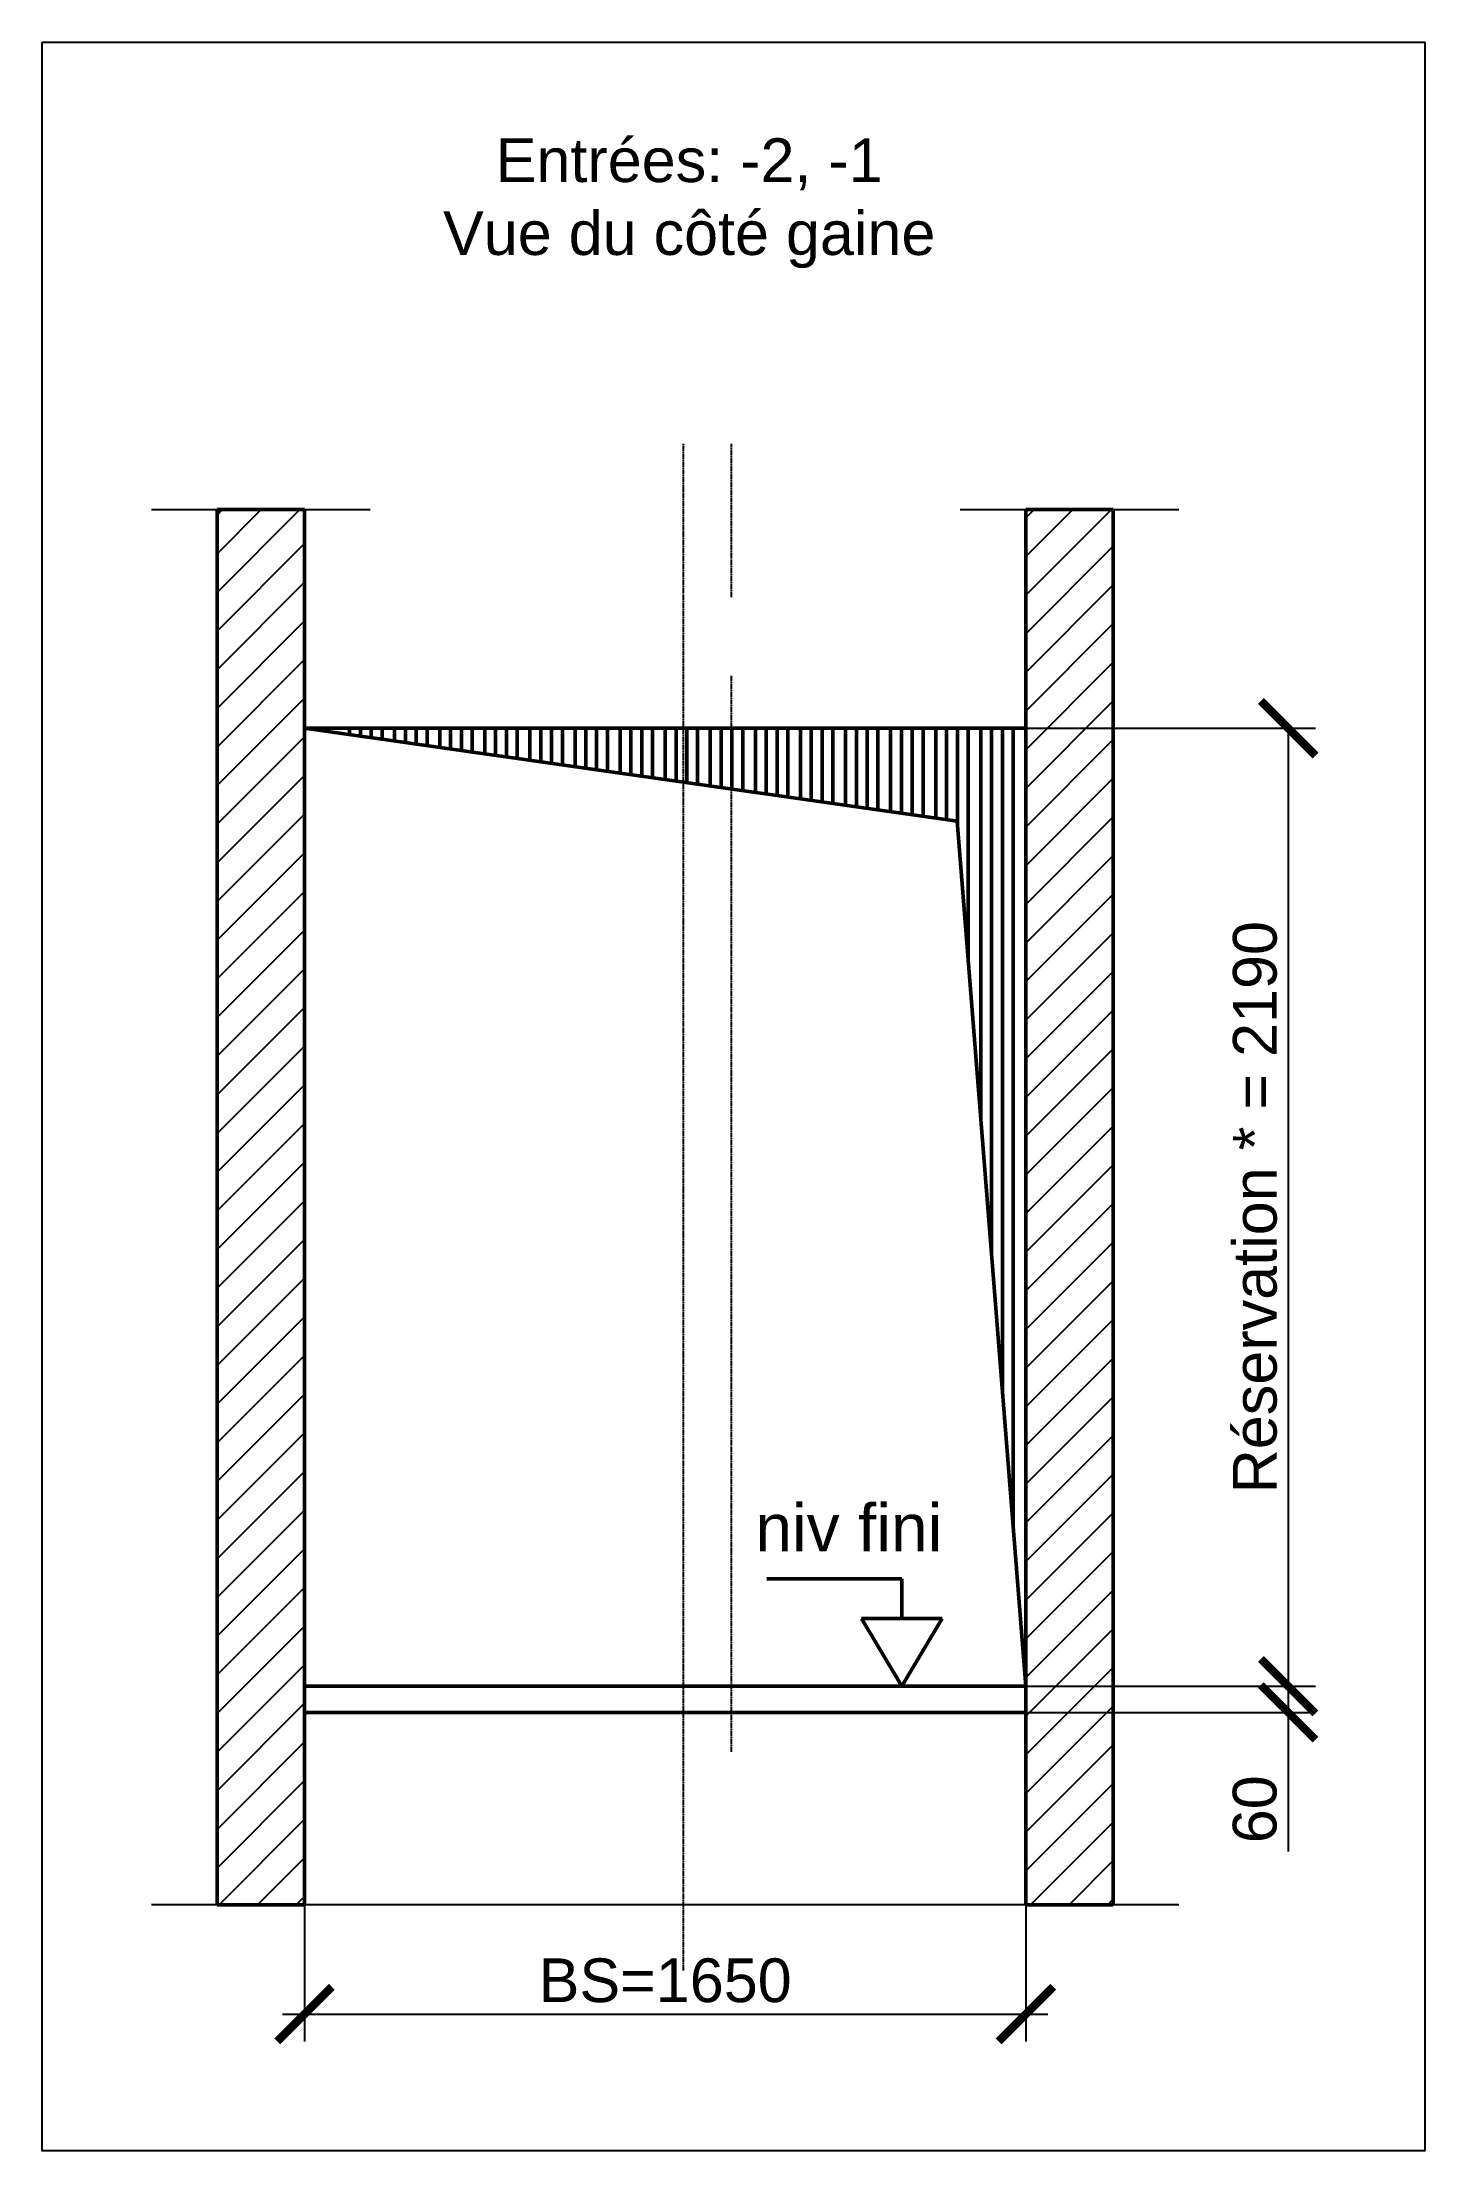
# Model space of a CAD drawing. Header units: millimetres. Extents: x -113 to 75846, y -14769 to 18394.
# Drawn here: x 6394 to 9557, y -250 to 4571 of the extents above; entities that cross this region are included whole.
import ezdxf
from ezdxf.enums import TextEntityAlignment as Align

# ---------------------------------------------------------------- set-up
doc = ezdxf.new("R2010")
doc.units = ezdxf.units.MM
doc.linetypes.add('AM_ISO08W050', pattern=[18, 12, -1.5, 3, -1.5])
for name, color, linetype, lineweight in [('AM_0', 7, 'Continuous', 50), ('AM_5', 3, 'Continuous', 25), ('LDCar-AM_0', 7, 'Continuous', 50), ('LDCar-AM_4', 3, 'Continuous', 25), ('LDCar-AM_6', 2, 'Continuous', 35), ('LDShaft-AM_0', 7, 'Continuous', 50), ('LDShaft-AM_5', 3, 'Continuous', 25), ('LDShaft-AM_6', 2, 'Continuous', 35), ('LDShaft-AM_7', 4, 'AM_ISO08W050', 25), ('LDShaft-AM_8', 1, 'Continuous', 25)]:
    doc.layers.add(name, color=color, linetype=linetype, lineweight=lineweight)
doc.layers.add('AM_VIEWS', color=1, linetype='Continuous', lineweight=25, plot=False)
doc.styles.add('LD', font='ARIALUNI.TTF')
doc.dimstyles.new('LIFT', dxfattribs={"dimtxt": 2.5, "dimasz": 2.5, "dimexe": 1.25, "dimexo": 0, "dimgap": 0.5, "dimtad": 1, "dimdec": 0, "dimzin": 1, "dimdsep": 46, "dimtxsty": 'LD', "dimblk": 'ARCHTICK', "dimcen": 0, "dimdle": 1, "dimclrd": 3, "dimclre": 3, "dimclrt": 4, "dimadec": 0, "dimazin": 0, "dimtp": 0.1, "dimtm": 0.1, "dimtfac": 0.71, "dimtdec": 0, "dimtix": 1, "dimtmove": 0, "dimatfit": 3, "dimfxl": 1, "dimtolj": 1, "dimarcsym": 0})

msp = doc.modelspace()

# ---------------------------------------------------------------- texts
at = {"layer": 'LDCar-AM_0', "style": 'LD'}
msp.add_text('niv fini', height=107.97, dxfattribs=at).set_placement((8452.9, 1121), align=Align.RIGHT)
at = {"layer": 'LDShaft-AM_0', "insert": (7874.1, 4054.5), "char_height": 100, "attachment_point": 8, "style": 'LD'}
msp.add_mtext('\\fArial Unicode MS|b0|i0|u0;\\C256;Entrées: -2, -1\\PVue du côté gaine', dxfattribs=at)

# ---------------------------------------------------------------- blocks, each defined once
blk = doc.blocks.new('LD_20150423135318_0000001D')
at = {"layer": 'LDCar-AM_4'}
blk.add_line((2000, 600), (-350, 600), dxfattribs=at)
blk = doc.blocks.new('LD_20150423135318_0000001E')
at = {"layer": 'LDCar-AM_4'}
for p, q in [((-350, 3790), (150, 3790)), ((1500, 3790), (2000, 3790))]:
    blk.add_line(p, q, dxfattribs=at)
blk = doc.blocks.new('LD_20150423135318_0000001F')
at = {"layer": 'LDShaft-AM_8'}
for p, q in [((-200, 3600.7), (-10.7, 3790)), ((-200, 3689.1), (-99.1, 3790)), ((-200, 3777.5), (-187.5, 3790)), ((1650, 3594.5), (1845.5, 3790)), ((1650, 3682.9), (1757.1, 3790)), ((1650, 3771.3), (1668.7, 3790)), ((-200, 3512.3), (0, 3712.3)), ((1650, 3506.2), (1850, 3706.2)), ((-200, 3423.9), (0, 3623.9)), ((1650, 3417.8), (1850, 3617.8)), ((-200, 3335.5), (0, 3535.5)), ((1650, 3329.4), (1850, 3529.4)), ((-200, 3247.1), (0, 3447.1)), ((1650, 3241), (1850, 3441)), ((-200, 3158.8), (0, 3358.8)), ((1650, 3152.6), (1850, 3352.6)), ((-200, 3070.4), (0, 3270.4)), ((1650, 3064.2), (1850, 3264.2)), ((-200, 2982), (0, 3182)), ((1650, 2975.8), (1850, 3175.8)), ((-200, 2893.6), (0, 3093.6)), ((1650, 2887.4), (1850, 3087.4)), ((-200, 2805.2), (0, 3005.2)), ((1650, 2799), (1850, 2999)), ((-200, 2716.8), (0, 2916.8)), ((1650, 2710.7), (1850, 2910.7)), ((-200, 2628.4), (0, 2828.4)), ((1650, 2622.3), (1850, 2822.3)), ((-200, 2540), (0, 2740)), ((1650, 2533.9), (1850, 2733.9)), ((-200, 2451.7), (0, 2651.7)), ((1650, 2445.5), (1850, 2645.5)), ((-200, 2363.3), (0, 2563.3)), ((1650, 2357.1), (1850, 2557.1)), ((-200, 2274.9), (0, 2474.9)), ((1650, 2268.7), (1850, 2468.7)), ((-200, 2186.5), (0, 2386.5)), ((1650, 2180.3), (1850, 2380.3)), ((-200, 2098.1), (0, 2298.1)), ((1650, 2091.9), (1850, 2291.9)), ((-200, 2009.7), (0, 2209.7)), ((1650, 2003.6), (1850, 2203.6)), ((-200, 1921.3), (0, 2121.3)), ((1650, 1915.2), (1850, 2115.2)), ((-200, 1832.9), (0, 2032.9)), ((1650, 1826.8), (1850, 2026.8)), ((-200, 1744.5), (0, 1944.5)), ((1650, 1738.4), (1850, 1938.4)), ((-200, 1656.2), (0, 1856.2)), ((1650, 1650), (1850, 1850)), ((1650, 1650), (1850, 1850)), ((-200, 1567.8), (0, 1767.8)), ((1650, 1561.6), (1850, 1761.6)), ((-200, 1479.4), (0, 1679.4)), ((1650, 1473.2), (1850, 1673.2)), ((-200, 1391), (0, 1591)), ((1650, 1384.8), (1850, 1584.8)), ((-200, 1302.6), (0, 1502.6)), ((1650, 1296.4), (1850, 1496.4)), ((-200, 1214.2), (0, 1414.2)), ((1650, 1208.1), (1850, 1408.1)), ((-200, 1125.8), (0, 1325.8)), ((1650, 1119.7), (1850, 1319.7)), ((-200, 1037.4), (0, 1237.4)), ((1650, 1031.3), (1850, 1231.3)), ((-200, 949), (0, 1149)), ((1650, 942.9), (1850, 1142.9)), ((-200, 860.7), (0, 1060.7)), ((1650, 854.5), (1850, 1054.5)), ((-200, 772.3), (0, 972.3)), ((1650, 766.1), (1850, 966.1)), ((-200, 683.9), (0, 883.9)), ((1650, 677.7), (1850, 877.7)), ((-195.5, 600), (0, 795.5)), ((1660.7, 600), (1850, 789.3)), ((-107.1, 600), (0, 707.1)), ((1749, 600), (1850, 701)), ((-18.7, 600), (0, 618.7)), ((1837.4, 600), (1850, 612.6))]:
    blk.add_line(p, q, dxfattribs=at)
blk = doc.blocks.new('LD_20150423135318_00000020')
at = {"layer": 'LDShaft-AM_0'}
for p, q in [((0, 3790), (-200, 3790)), ((-200, 3790), (-200, 600)), ((0, 600), (0, 3790)), ((1850, 3790), (1650, 3790)), ((1650, 3790), (1650, 600)), ((1850, 600), (1850, 3790)), ((0, 3739.9999), (0, 3680)), ((1650, 3680), (1650, 3739.9999)), ((0, 3680), (0, 3290)), ((1650, 3290), (1650, 3680)), ((0, 3290), (1650, 3290)), ((0, 1099.9999), (0, 1040)), ((1650, 1099.9999), (0, 1099.9999)), ((1650, 1040), (1650, 1099.9999)), ((0, 1040), (0, 600)), ((1650, 1040), (0, 1040)), ((0, 1040), (1650, 1040)), ((1650, 600), (1650, 1040)), ((-200, 600), (0, 600)), ((1650, 600), (1850, 600))]:
    blk.add_line(p, q, dxfattribs=at)
blk = doc.blocks.new('LD_20150423135318_00000021')
at = {"layer": 'LDShaft-AM_7'}
for p, q in [((-783, -650), (-783, 2840)), ((-673, -150), (-673, 2310))]:
    blk.add_line(p, q, dxfattribs=at)
blk = doc.blocks.new('_ArchTick')
at = {"color": 0, "linetype": 'ByBlock', "const_width": 0.15}
blk.add_lwpolyline([(-0.5, -0.5), (0.5, 0.5)], dxfattribs=at)
blk = doc.blocks.new('*D129')
at = {"layer": 'AM_5', "color": 3, "transparency": 16777216}
for p, q in [((8644.1, 3002.5), (9306.6, 3002.5)), ((9244.1, 3002.5), (9244.1, 812.5)), ((8644.1, 812.5), (9306.6, 812.5))]:
    blk.add_line(p, q, dxfattribs=at)
for p in [(8644.6, 3002.5), (8644.6, 812.5)]:
    blk.add_point(p, dxfattribs=at)
at = {"layer": 'AM_5', "color": 3, "transparency": 16777216, "xscale": 125, "yscale": 125, "zscale": 125}
for p, rotation in [((9244.1, 3002.5), 90), ((9244.1, 812.5), 270)]:
    blk.add_blockref('_ArchTick', p, dxfattribs=dict(at, rotation=rotation))
at = {"layer": 'AM_5', "color": 4, "transparency": 16777216, "insert": (9219.1, 1907.5), "char_height": 100, "attachment_point": 8, "rotation": 90, "style": 'LD'}
blk.add_mtext('Réservation * = 2190', dxfattribs=at)
blk = doc.blocks.new('LD_HOLE')
for p, q in [((-0.5, 0.5), (0.4046, 0.403)), ((-0.4375, 0.5), (-0.4375, 0.4933)), ((-0.4225, 0.5), (-0.4225, 0.4917)), ((-0.4075, 0.5), (-0.4075, 0.4901)), ((-0.3925, 0.5), (-0.3925, 0.4878)), ((-0.375, 0.5), (-0.375, 0.4866)), ((-0.36, 0.5), (-0.36, 0.485)), ((-0.345, 0.5), (-0.345, 0.4834)), ((-0.33, 0.5), (-0.33, 0.4818)), ((-0.3125, 0.5), (-0.3125, 0.4799)), ((-0.2975, 0.5), (-0.2975, 0.4783)), ((-0.2825, 0.5), (-0.2825, 0.4767)), ((-0.2675, 0.5), (-0.2675, 0.4751)), ((-0.25, 0.5), (-0.25, 0.4732)), ((-0.235, 0.5), (-0.235, 0.4716)), ((-0.22, 0.5), (-0.22, 0.47)), ((-0.205, 0.5), (-0.205, 0.4684)), ((-0.1875, 0.5), (-0.1875, 0.4665)), ((-0.1725, 0.5), (-0.1725, 0.4649)), ((-0.1575, 0.5), (-0.1575, 0.4633)), ((-0.1425, 0.5), (-0.1425, 0.4617)), ((-0.125, 0.5), (-0.125, 0.4598)), ((-0.11, 0.5), (-0.11, 0.4582)), ((-0.095, 0.5), (-0.095, 0.4566)), ((-0.08, 0.5), (-0.08, 0.455)), ((-0.0625, 0.5), (-0.0625, 0.4531)), ((-0.0475, 0.5), (-0.0475, 0.4515)), ((-0.0325, 0.5), (-0.0325, 0.4499)), ((-0.0175, 0.5), (-0.0175, 0.4483)), ((0, 0.5), (0, 0.4464)), ((0.015, 0.5), (0.015, 0.4448)), ((0.03, 0.5), (0.03, 0.4432)), ((0.045, 0.5), (0.045, 0.4416)), ((0.0625, 0.5), (0.0625, 0.4397)), ((0.0775, 0.5), (0.0775, 0.4381)), ((0.0925, 0.5), (0.0925, 0.4365)), ((0.1075, 0.5), (0.1075, 0.4349)), ((0.125, 0.5), (0.125, 0.433)), ((0.14, 0.5), (0.14, 0.4314)), ((0.155, 0.5), (0.155, 0.4298)), ((0.17, 0.5), (0.17, 0.4282)), ((0.1875, 0.5), (0.1875, 0.4263)), ((0.2025, 0.5), (0.2025, 0.4247)), ((0.2175, 0.5), (0.2175, 0.4231)), ((0.2325, 0.5), (0.2325, 0.4214)), ((0.25, 0.5), (0.25, 0.4196)), ((0.265, 0.5), (0.265, 0.418)), ((0.28, 0.5), (0.28, 0.4164)), ((0.295, 0.5), (0.295, 0.4147)), ((0.3125, 0.5), (0.3125, 0.4129)), ((0.3275, 0.5), (0.3275, 0.4113)), ((0.3425, 0.5), (0.3425, 0.4097)), ((0.3575, 0.5), (0.3575, 0.408)), ((0.375, 0.5), (0.375, 0.4062)), ((0.39, 0.5), (0.39, 0.4046)), ((0.405, 0.5), (0.405, 0.3989)), ((0.42, 0.5), (0.42, 0.257)), ((0.4375, 0.5), (0.4375, 0.0914)), ((0.4525, 0.5), (0.4525, -0.0505)), ((0.4675, 0.5), (0.4675, -0.1925)), ((0.4825, 0.5), (0.4825, -0.3344)), ((0.4046, 0.403), (0.5, -0.5))]:
    blk.add_line(p, q)
blk = doc.blocks.new('LD_20150423135318_00000022')
at = {"layer": 'LDCar-AM_0', "xscale": 1650, "yscale": 2190, "zscale": 1650}
blk.add_blockref('LD_HOLE', (0, 0), dxfattribs=at)
blk = doc.blocks.new('*D131')
at = {"layer": 'Defpoints', "color": 0, "transparency": 16777216}
for p in [(6994.1, 812.5), (8644.1, 812.5), (8644.1, 62.5)]:
    blk.add_point(p, dxfattribs=at)
at = {"layer": 'LDShaft-AM_5', "color": 3, "lineweight": -2, "transparency": 16777216}
for p, q in [((6994.1, 812.5), (6994.1, 0)), ((8644.1, 812.5), (8644.1, 0)), ((6944.1, 62.5), (8694.1, 62.5))]:
    blk.add_line(p, q, dxfattribs=at)
at = {"layer": 'LDShaft-AM_5', "color": 3, "lineweight": -2, "transparency": 16777216, "xscale": 125, "yscale": 125, "zscale": 125, "rotation": 180}
blk.add_blockref('_ArchTick', (6994.1, 62.5), dxfattribs=at)
at = {"layer": 'LDShaft-AM_5', "color": 3, "lineweight": -2, "transparency": 16777216, "xscale": 125, "yscale": 125, "zscale": 125}
blk.add_blockref('_ArchTick', (8644.1, 62.5), dxfattribs=at)
at = {"layer": 'LDShaft-AM_5', "color": 4, "transparency": 16777216, "insert": (7819.1, 139.2), "char_height": 100, "attachment_point": 5, "style": 'LD'}
blk.add_mtext('\\A1;BS=1650', dxfattribs=at)
blk = doc.blocks.new('LD_20150423135318_00000023')
at = {"layer": 'LDShaft-AM_0'}
for p, q in [((0, 0), (-1650, 0)), ((-1650, 0), (-1650, -0.0001)), ((0, -0.0001), (0, 0)), ((-1650, -0.0001), (0, -0.0001))]:
    blk.add_line(p, q, dxfattribs=at)
blk = doc.blocks.new('LD_20150423135318_00000024')
at = {"layer": 'LDShaft-AM_7'}
for p, q in [((-783, -3290), (-783, 200)), ((-673, -150), (-673, 200))]:
    blk.add_line(p, q, dxfattribs=at)
blk = doc.blocks.new('LD_ENTRY_FLOOR_L')
for p, q in [((-150, 250), (0, 0)), ((0, 0), (150, 250))]:
    blk.add_line(p, q)
at = {"layer": 'AM_0'}
for p, q in [((0, 397.7), (-500, 397.7)), ((0, 250), (0, 397.7)), ((150, 250), (-150, 250))]:
    blk.add_line(p, q, dxfattribs=at)
blk = doc.blocks.new('*D608')
at = {"layer": 'Defpoints', "color": 0, "transparency": 16777216}
for p in [(8944.5, 812.5), (9244.1, 812.5), (8628.8, 752.5)]:
    blk.add_point(p, dxfattribs=at)
at = {"layer": 'LDShaft-AM_5', "color": 3, "lineweight": -2, "transparency": 16777216}
for p, q in [((8944.5, 812.5), (9306.6, 812.5)), ((9244.1, 812.5), (9244.1, 702.5)), ((8628.8, 752.5), (9306.6, 752.5)), ((9244.1, 752.5), (9244.1, 434.3))]:
    blk.add_line(p, q, dxfattribs=at)
at = {"layer": 'LDShaft-AM_5', "color": 3, "lineweight": -2, "transparency": 16777216, "xscale": 125, "yscale": 125, "zscale": 125}
for p, rotation in [((9244.1, 812.5), 90), ((9244.1, 752.5), 270)]:
    blk.add_blockref('_ArchTick', p, dxfattribs=dict(at, rotation=rotation))
at = {"layer": 'LDShaft-AM_5', "color": 4, "transparency": 16777216, "insert": (9168, 530.9), "char_height": 100, "attachment_point": 5, "rotation": 90, "style": 'LD'}
blk.add_mtext('\\A1;60', dxfattribs=at)
blk = doc.blocks.new('_NONE')

# ---------------------------------------------------------------- dimensions: what is measured, and where the dimension line sits
at = {"layer": 'AM_5'}
dim = msp.add_linear_dim(base=(9244.1, 1907.5), p1=(8644.1, 812.5), p2=(8644.1, 3002.5), angle=90, text='Réservation * = <>', dimstyle='LIFT', override={"dimscale": 50, "dimtxt": 2, "dimtix": 1}, dxfattribs=at)
dim.commit()
dim.dimension.update_dxf_attribs({"geometry": '*D129', "text_midpoint": (9244.1, 1907.5)})
at = {"layer": 'LDShaft-AM_5'}
dim = msp.add_linear_dim(base=(9244.1, 812.5), p1=(8628.8, 752.5), p2=(8944.5, 812.5), angle=90, dimstyle='LIFT', override={"dimscale": 50, "dimtxt": 2, "dimjust": 1, "dimblk2": 'NONE', "dimtix": 0}, dxfattribs=at)
dim.commit()
dim.dimension.update_dxf_attribs({"geometry": '*D608', "text_midpoint": (9244.1, 530.9), "dimtype": 160})
dim = msp.add_linear_dim(base=(8644.1, 62.5), p1=(6994.1, 812.5), p2=(8644.1, 812.5), text='BS=<>', dimstyle='LIFT', override={"dimscale": 50, "dimtxt": 2, "dimpost": '', "dimtix": 1}, dxfattribs=at)
dim.commit()
dim.dimension.update_dxf_attribs({"geometry": '*D131', "text_midpoint": (7819.1, 139.2)})

# ---------------------------------------------------------------- linework, layer by layer
at = {"layer": 'AM_VIEWS'}
msp.add_lwpolyline([(6394.1, 4571.2), (9556.6, 4571.2), (9556.6, -250), (6394.1, -250)], close=True, dxfattribs=at)

# ---------------------------------------------------------------- block references
at = {"layer": 'LDCar-AM_0', "xscale": 0.617, "yscale": 0.617, "zscale": 0.617}
msp.add_blockref('LD_ENTRY_FLOOR_L', (8360.3, 812.5), dxfattribs=at)
at = {"layer": 'LDCar-AM_6'}
for name, p in [('LD_20150423135318_0000001E', (6994.1, -287.5)), ('LD_20150423135318_00000022', (7819.1, 1907.5)), ('LD_20150423135318_0000001D', (6994.1, -287.5))]:
    msp.add_blockref(name, p, dxfattribs=at)
at = {"layer": 'LDShaft-AM_6'}
for name, p in [('LD_20150423135318_00000021', (8644.1, 812.5)), ('LD_20150423135318_00000024', (8644.1, 3452.5)), ('LD_20150423135318_0000001F', (6994.1, -287.5)), ('LD_20150423135318_00000020', (6994.1, -287.5)), ('LD_20150423135318_00000023', (8644.1, 812.5))]:
    msp.add_blockref(name, p, dxfattribs=at)

msp.set_redraw_order([(e.dxf.handle, doc.entitydb.next_handle()) for e in msp.query("TEXT MTEXT ATTDEF DIMENSION ARC_DIMENSION")])  # texts and dimensions are drawn at this point

doc.saveas('drawing.dxf')
